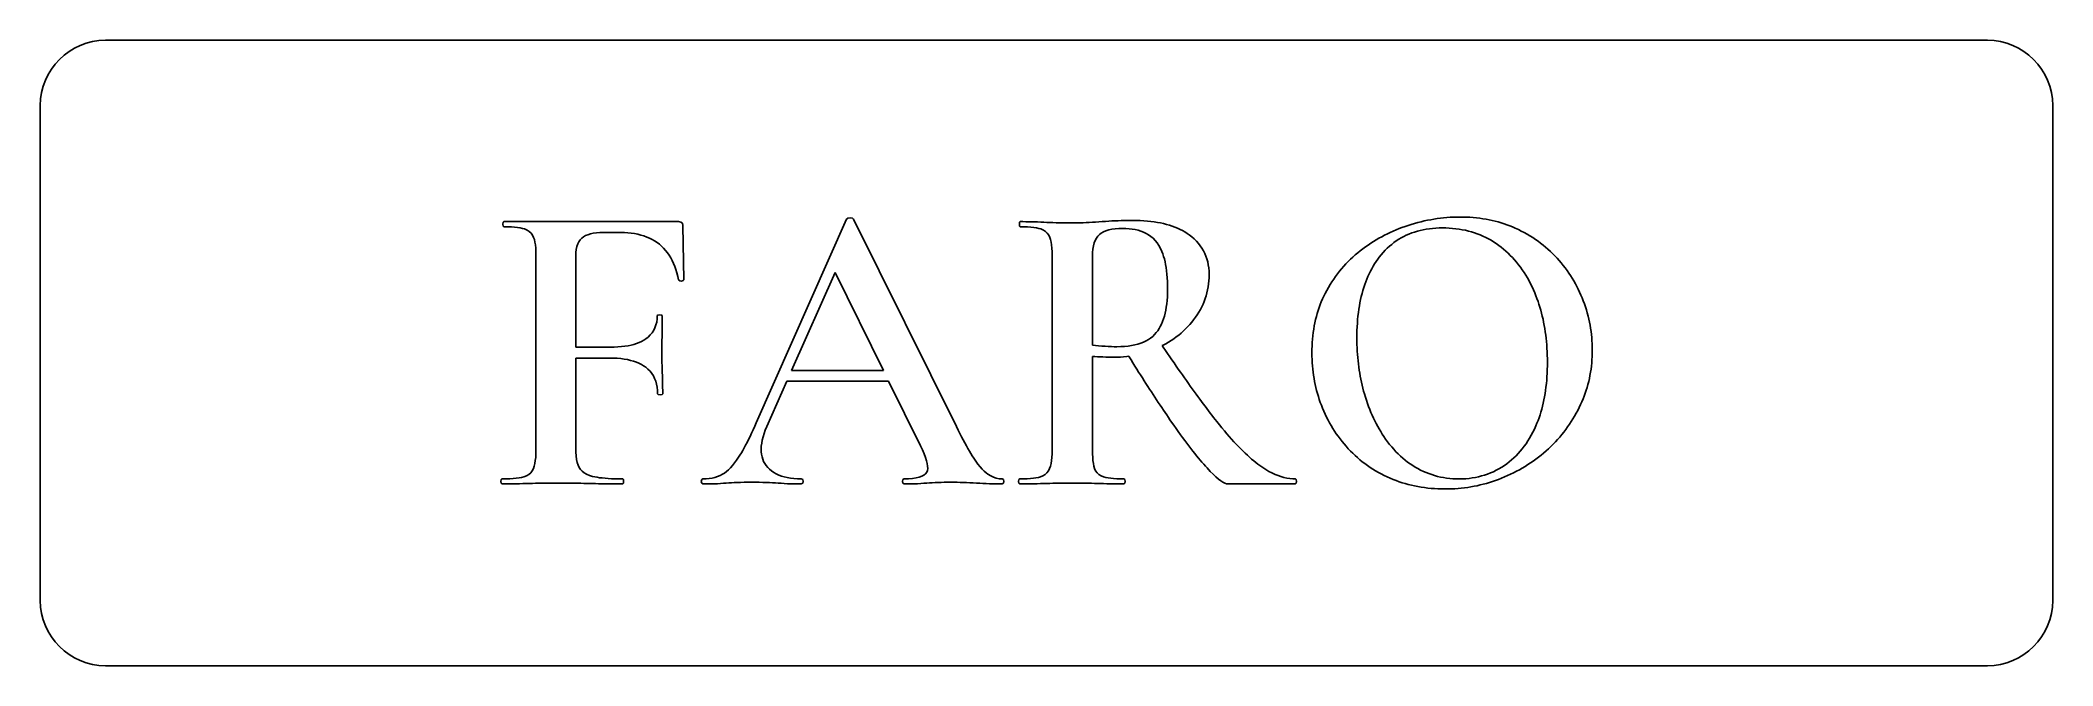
# Model space of a CAD drawing. Header units: millimetres. Extents: x -18.5 to 18.5, y -5.8 to 5.8.
import ezdxf

# ---------------------------------------------------------------- set-up
doc = ezdxf.new("R2010")
doc.units = ezdxf.units.MM
doc.layers.add('LETTERING_ETCH', color=7, linetype='Continuous')
doc.layers.add('PLATE_OUTLINE_REFERENCE', color=7, linetype='Continuous')

msp = doc.modelspace()

# ---------------------------------------------------------------- linework, layer by layer
at = {"layer": 'LETTERING_ETCH'}
for p, q in [((-9.990355, 2.403549), (-9.996142, 2.368827)), ((-9.996142, 2.368827), (-9.990355, 2.334105)), ((-9.972994, 2.415123), (-9.990355, 2.403549)), ((-9.990355, 2.334105), (-9.972994, 2.322531)), ((-6.763117, 2.415123), (-9.972994, 2.415123)), ((-9.972994, 2.322531), (-9.90292, 2.321665)), ((-9.90292, 2.321665), (-9.838199, 2.319067)), ((-9.838199, 2.319067), (-9.778833, 2.314736)), ((-9.778833, 2.314736), (-9.72482, 2.308673)), ((-9.72482, 2.308673), (-9.676162, 2.300879)), ((-9.676162, 2.300879), (-9.632858, 2.291352)), ((-9.632858, 2.291352), (-9.594907, 2.280093)), ((-9.594907, 2.280093), (-9.548765, 2.26034)), ((-9.548765, 2.26034), (-9.509105, 2.235031)), ((-9.509105, 2.235031), (-9.475926, 2.204167)), ((-6.72025, 2.407407), (-6.763117, 2.415123)), ((-6.69453, 2.384259), (-6.72025, 2.407407)), ((-6.685957, 2.345679), (-6.69453, 2.384259)), ((-6.670525, 1.342593), (-6.685957, 2.345679)), ((-3.676698, 2.46142), (-5.335648, -1.280864)), ((-3.65162, 2.478781), (-3.676698, 2.46142)), ((-3.607253, 2.484568), (-3.65162, 2.478781)), ((-3.564815, 2.478781), (-3.607253, 2.484568)), ((-3.545525, 2.46142), (-3.564815, 2.478781)), ((-1.655093, -1.350309), (-3.545525, 2.46142)), ((-0.493827, 2.403549), (-0.497685, 2.368827)), ((-0.497685, 2.368827), (-0.493827, 2.334105)), ((-0.482253, 2.415123), (-0.493827, 2.403549)), ((-0.493827, 2.334105), (-0.482253, 2.322531)), ((-0.433244, 2.414943), (-0.482253, 2.415123)), ((-0.482253, 2.322531), (-0.412179, 2.321665)), ((-0.382668, 2.4144), (-0.433244, 2.414943)), ((-0.412179, 2.321665), (-0.347458, 2.319067)), ((-0.330524, 2.413496), (-0.382668, 2.4144)), ((-0.347458, 2.319067), (-0.288092, 2.314736)), ((-0.276813, 2.41223), (-0.330524, 2.413496)), ((-0.288092, 2.314736), (-0.23408, 2.308673)), ((-0.221535, 2.410602), (-0.276813, 2.41223)), ((-0.23408, 2.308673), (-0.185421, 2.300879)), ((-0.164689, 2.408613), (-0.221535, 2.410602)), ((-0.185421, 2.300879), (-0.142117, 2.291352)), ((-0.106277, 2.406262), (-0.164689, 2.408613)), ((-0.142117, 2.291352), (-0.104167, 2.280093)), ((-0.046296, 2.403549), (-0.106277, 2.406262)), ((-0.104167, 2.280093), (-0.058025, 2.26034)), ((-0.058025, 2.26034), (-0.018364, 2.235031)), ((0.008049, 2.40112), (-0.046296, 2.403549)), ((-0.018364, 2.235031), (0.014815, 2.204167)), ((0.063062, 2.398977), (0.008049, 2.40112)), ((0.118741, 2.397119), (0.063062, 2.398977)), ((0.175088, 2.395548), (0.118741, 2.397119)), ((0.232101, 2.394262), (0.175088, 2.395548)), ((0.289781, 2.393261), (0.232101, 2.394262)), ((0.348127, 2.392547), (0.289781, 2.393261)), ((0.407141, 2.392118), (0.348127, 2.392547)), ((0.466821, 2.391975), (0.407141, 2.392118)), ((0.516821, 2.392207), (0.466821, 2.391975)), ((0.568056, 2.392901), (0.516821, 2.392207)), ((0.620525, 2.394059), (0.568056, 2.392901)), ((0.674228, 2.395679), (0.620525, 2.394059)), ((0.729167, 2.397762), (0.674228, 2.395679)), ((0.78534, 2.400309), (0.729167, 2.397762)), ((0.842747, 2.403318), (0.78534, 2.400309)), ((0.901389, 2.40679), (0.842747, 2.403318)), ((0.961265, 2.410725), (0.901389, 2.40679)), ((1.022377, 2.415123), (0.961265, 2.410725)), ((1.006764, 2.206006), (1.04673, 2.228733)), ((1.083565, 2.419522), (1.022377, 2.415123)), ((1.04673, 2.228733), (1.092122, 2.247962)), ((1.143673, 2.423457), (1.083565, 2.419522)), ((1.092122, 2.247962), (1.14294, 2.263696)), ((1.14294, 2.263696), (1.199183, 2.275933)), ((1.202701, 2.426929), (1.143673, 2.423457)), ((1.199183, 2.275933), (1.260851, 2.284674)), ((1.260648, 2.429938), (1.202701, 2.426929)), ((1.317515, 2.432485), (1.260648, 2.429938)), ((1.260851, 2.284674), (1.327944, 2.289918)), ((1.373302, 2.434568), (1.317515, 2.432485)), ((1.327944, 2.289918), (1.400463, 2.291667)), ((1.428009, 2.436188), (1.373302, 2.434568)), ((1.400463, 2.291667), (1.461227, 2.29022)), ((1.481636, 2.437346), (1.428009, 2.436188)), ((1.461227, 2.29022), (1.520062, 2.28588)), ((1.534182, 2.43804), (1.481636, 2.437346)), ((1.520062, 2.28588), (1.576968, 2.278646)), ((1.585648, 2.438272), (1.534182, 2.43804)), ((1.576968, 2.278646), (1.631944, 2.268519)), ((1.655467, 2.437534), (1.585648, 2.438272)), ((1.631944, 2.268519), (1.684992, 2.255498)), ((1.723597, 2.435322), (1.655467, 2.437534)), ((1.684992, 2.255498), (1.736111, 2.239583)), ((1.790038, 2.431635), (1.723597, 2.435322)), ((1.736111, 2.239583), (1.785301, 2.220775)), ((1.785301, 2.220775), (1.832562, 2.199074)), ((1.854791, 2.426473), (1.790038, 2.431635)), ((1.917855, 2.419836), (1.854791, 2.426473)), ((1.979231, 2.411725), (1.917855, 2.419836)), ((2.038918, 2.402139), (1.979231, 2.411725)), ((2.096917, 2.391078), (2.038918, 2.402139)), ((2.153227, 2.378542), (2.096917, 2.391078)), ((2.207848, 2.364531), (2.153227, 2.378542)), ((2.260781, 2.349045), (2.207848, 2.364531)), ((2.312025, 2.332085), (2.260781, 2.349045)), ((2.361581, 2.31365), (2.312025, 2.332085)), ((2.409449, 2.29374), (2.361581, 2.31365)), ((2.455627, 2.272355), (2.409449, 2.29374)), ((2.500118, 2.249496), (2.455627, 2.272355)), ((2.542919, 2.225161), (2.500118, 2.249496)), ((2.584032, 2.199352), (2.542919, 2.225161)), ((6.372642, 2.241219), (6.319298, 2.217043)), ((6.426521, 2.2643), (6.372642, 2.241219)), ((6.480934, 2.286287), (6.426521, 2.2643)), ((6.535881, 2.307179), (6.480934, 2.286287)), ((6.591362, 2.326976), (6.535881, 2.307179)), ((6.647377, 2.345679), (6.591362, 2.326976)), ((6.707146, 2.364366), (6.647377, 2.345679)), ((6.766855, 2.381848), (6.707146, 2.364366)), ((6.714651, 2.206281), (6.765951, 2.22397)), ((6.765951, 2.22397), (6.818416, 2.239798)), ((6.826503, 2.398124), (6.766855, 2.381848)), ((6.818416, 2.239798), (6.872046, 2.253763)), ((6.886092, 2.413194), (6.826503, 2.398124)), ((6.872046, 2.253763), (6.926842, 2.265866)), ((6.94562, 2.427059), (6.886092, 2.413194)), ((6.926842, 2.265866), (6.982804, 2.276107)), ((7.005088, 2.439718), (6.94562, 2.427059)), ((6.982804, 2.276107), (7.039931, 2.284486)), ((7.064495, 2.451172), (7.005088, 2.439718)), ((7.039931, 2.284486), (7.098223, 2.291004)), ((7.123843, 2.46142), (7.064495, 2.451172)), ((7.098223, 2.291004), (7.157681, 2.295659)), ((7.18313, 2.470462), (7.123843, 2.46142)), ((7.157681, 2.295659), (7.218304, 2.298452)), ((7.242356, 2.478299), (7.18313, 2.470462)), ((7.218304, 2.298452), (7.280093, 2.299383)), ((7.301523, 2.48493), (7.242356, 2.478299)), ((7.280093, 2.299383), (7.342975, 2.298496)), ((7.360629, 2.490355), (7.301523, 2.48493)), ((7.342975, 2.298496), (7.404917, 2.295835)), ((7.419675, 2.494575), (7.360629, 2.490355)), ((7.404917, 2.295835), (7.465919, 2.291399)), ((7.47866, 2.497589), (7.419675, 2.494575)), ((7.465919, 2.291399), (7.52598, 2.28519)), ((7.537586, 2.499397), (7.47866, 2.497589)), ((7.52598, 2.28519), (7.585101, 2.277207)), ((7.596451, 2.5), (7.537586, 2.499397)), ((7.585101, 2.277207), (7.643281, 2.26745)), ((7.659525, 2.499369), (7.596451, 2.5)), ((7.643281, 2.26745), (7.700521, 2.255918)), ((7.72186, 2.497476), (7.659525, 2.499369)), ((7.700521, 2.255918), (7.75682, 2.242613)), ((7.783458, 2.49432), (7.72186, 2.497476)), ((7.75682, 2.242613), (7.812179, 2.227534)), ((7.844317, 2.489902), (7.783458, 2.49432)), ((7.812179, 2.227534), (7.866598, 2.21068)), ((7.904438, 2.484223), (7.844317, 2.489902)), ((7.96382, 2.477281), (7.904438, 2.484223)), ((8.022465, 2.469076), (7.96382, 2.477281)), ((8.080371, 2.45961), (8.022465, 2.469076)), ((8.137539, 2.448881), (8.080371, 2.45961)), ((8.193968, 2.43689), (8.137539, 2.448881)), ((8.249659, 2.423637), (8.193968, 2.43689)), ((8.304612, 2.409122), (8.249659, 2.423637)), ((8.358827, 2.393345), (8.304612, 2.409122)), ((8.412304, 2.376305), (8.358827, 2.393345)), ((8.465042, 2.358003), (8.412304, 2.376305)), ((8.517042, 2.338439), (8.465042, 2.358003)), ((8.568304, 2.317613), (8.517042, 2.338439)), ((8.618827, 2.295525), (8.568304, 2.317613)), ((8.674723, 2.269408), (8.618827, 2.295525)), ((8.729565, 2.242175), (8.674723, 2.269408)), ((8.783351, 2.213828), (8.729565, 2.242175)), ((-9.475926, 2.204167), (-9.449228, 2.167747)), ((-9.449228, 2.167747), (-9.429012, 2.125772)), ((-9.429012, 2.125772), (-9.416045, 2.08537)), ((-9.416045, 2.08537), (-9.405436, 2.038752)), ((-9.405436, 2.038752), (-9.397184, 1.985918)), ((-9.397184, 1.985918), (-9.391289, 1.926869)), ((-9.391289, 1.926869), (-9.387753, 1.861604)), ((-9.387753, 1.861604), (-9.386574, 1.790123)), ((-8.651266, 1.845868), (-8.644416, 1.903975)), ((-8.644416, 1.903975), (-8.632999, 1.956727)), ((-8.632999, 1.956727), (-8.617016, 2.004126)), ((-8.617016, 2.004126), (-8.596466, 2.04617)), ((-8.596466, 2.04617), (-8.57135, 2.082861)), ((-8.57135, 2.082861), (-8.541667, 2.114198)), ((-8.541667, 2.114198), (-8.510983, 2.137707)), ((-8.510983, 2.137707), (-8.474875, 2.158083)), ((-8.474875, 2.158083), (-8.433341, 2.175323)), ((-8.433341, 2.175323), (-8.386381, 2.189429)), ((-8.386381, 2.189429), (-8.333996, 2.2004)), ((-8.333996, 2.2004), (-8.276186, 2.208237)), ((-8.276186, 2.208237), (-8.212951, 2.212939)), ((-8.212951, 2.212939), (-8.14429, 2.214506)), ((-8.14429, 2.214506), (-7.827932, 2.214506)), ((-7.827932, 2.214506), (-7.761273, 2.213228)), ((-7.761273, 2.213228), (-7.696622, 2.209393)), ((-7.696622, 2.209393), (-7.633981, 2.203001)), ((-7.633981, 2.203001), (-7.573348, 2.194052)), ((-7.573348, 2.194052), (-7.514724, 2.182546)), ((-7.514724, 2.182546), (-7.45811, 2.168484)), ((-7.45811, 2.168484), (-7.403504, 2.151865)), ((-7.403504, 2.151865), (-7.350907, 2.132689)), ((-7.350907, 2.132689), (-7.300319, 2.110956)), ((-7.300319, 2.110956), (-7.25174, 2.086666)), ((-7.25174, 2.086666), (-7.205169, 2.05982)), ((-7.205169, 2.05982), (-7.160608, 2.030417)), ((-7.160608, 2.030417), (-7.118056, 1.998457)), ((-7.118056, 1.998457), (-7.077603, 1.963894)), ((-7.077603, 1.963894), (-7.039343, 1.926684)), ((-7.039343, 1.926684), (-7.003274, 1.886825)), ((-7.003274, 1.886825), (-6.969396, 1.844318)), ((0.014815, 2.204167), (0.041512, 2.167747)), ((0.041512, 2.167747), (0.061728, 2.125772)), ((0.061728, 2.125772), (0.074696, 2.08537)), ((0.074696, 2.08537), (0.085305, 2.038752)), ((0.085305, 2.038752), (0.093557, 1.985918)), ((0.093557, 1.985918), (0.099451, 1.926869)), ((0.099451, 1.926869), (0.102988, 1.861604)), ((0.102988, 1.861604), (0.104167, 1.790123)), ((0.846897, 1.845161), (0.852865, 1.909963)), ((0.852865, 1.909963), (0.862811, 1.9691)), ((0.862811, 1.9691), (0.876736, 2.022569)), ((0.876736, 2.022569), (0.89464, 2.070373)), ((0.89464, 2.070373), (0.916522, 2.11251)), ((0.916522, 2.11251), (0.942383, 2.14898)), ((0.942383, 2.14898), (0.972222, 2.179784)), ((0.972222, 2.179784), (1.006764, 2.206006)), ((1.832562, 2.199074), (1.877592, 2.173575)), ((1.877592, 2.173575), (1.920091, 2.143374)), ((1.920091, 2.143374), (1.960057, 2.108471)), ((1.960057, 2.108471), (1.997492, 2.068866)), ((1.997492, 2.068866), (2.032395, 2.024559)), ((2.032395, 2.024559), (2.064767, 1.97555)), ((2.064767, 1.97555), (2.094606, 1.921839)), ((2.094606, 1.921839), (2.121914, 1.863426)), ((2.121914, 1.863426), (2.138551, 1.821497)), ((2.623457, 2.172068), (2.584032, 2.199352)), ((2.670696, 2.1357), (2.623457, 2.172068)), ((2.714678, 2.097582), (2.670696, 2.1357)), ((2.755401, 2.057716), (2.714678, 2.097582)), ((2.792867, 2.016101), (2.755401, 2.057716)), ((2.827075, 1.972737), (2.792867, 2.016101)), ((2.858025, 1.927623), (2.827075, 1.972737)), ((2.885717, 1.880761), (2.858025, 1.927623)), ((2.910151, 1.83215), (2.885717, 1.880761)), ((5.767747, 1.878858), (5.72109, 1.841546)), ((5.815218, 1.915075), (5.767747, 1.878858)), ((5.863223, 1.950198), (5.815218, 1.915075)), ((5.911762, 1.984226), (5.863223, 1.950198)), ((5.960835, 2.01716), (5.911762, 1.984226)), ((6.010442, 2.048998), (5.960835, 2.01716)), ((6.060583, 2.079742), (6.010442, 2.048998)), ((6.111258, 2.109392), (6.060583, 2.079742)), ((6.162467, 2.137946), (6.111258, 2.109392)), ((6.21421, 2.165406), (6.162467, 2.137946)), ((6.189959, 1.848771), (6.227274, 1.888804)), ((6.266487, 2.191772), (6.21421, 2.165406)), ((6.227274, 1.888804), (6.265754, 1.926976)), ((6.265754, 1.926976), (6.305399, 1.963286)), ((6.319298, 2.217043), (6.266487, 2.191772)), ((6.305399, 1.963286), (6.346209, 1.997733)), ((6.346209, 1.997733), (6.388186, 2.030319)), ((6.388186, 2.030319), (6.431327, 2.061043)), ((6.431327, 2.061043), (6.475634, 2.089904)), ((6.475634, 2.089904), (6.521107, 2.116904)), ((6.521107, 2.116904), (6.567745, 2.142041)), ((6.567745, 2.142041), (6.615548, 2.165316)), ((6.615548, 2.165316), (6.664517, 2.18673)), ((6.664517, 2.18673), (6.714651, 2.206281)), ((7.866598, 2.21068), (7.920076, 2.192053)), ((7.920076, 2.192053), (7.972613, 2.171651)), ((7.972613, 2.171651), (8.02421, 2.149475)), ((8.02421, 2.149475), (8.074867, 2.125526)), ((8.074867, 2.125526), (8.124583, 2.099802)), ((8.124583, 2.099802), (8.173359, 2.072304)), ((8.173359, 2.072304), (8.221194, 2.043032)), ((8.221194, 2.043032), (8.268089, 2.011987)), ((8.268089, 2.011987), (8.314043, 1.979167)), ((8.314043, 1.979167), (8.358972, 1.944808)), ((8.358972, 1.944808), (8.402788, 1.909145)), ((8.402788, 1.909145), (8.445494, 1.872179)), ((8.445494, 1.872179), (8.487088, 1.833908)), ((8.836082, 2.184365), (8.783351, 2.213828)), ((8.887759, 2.153787), (8.836082, 2.184365)), ((8.93838, 2.122094), (8.887759, 2.153787)), ((8.987947, 2.089286), (8.93838, 2.122094)), ((9.036458, 2.055363), (8.987947, 2.089286)), ((9.083915, 2.020324), (9.036458, 2.055363)), ((9.130317, 1.98417), (9.083915, 2.020324)), ((9.175664, 1.946901), (9.130317, 1.98417)), ((9.219956, 1.908517), (9.175664, 1.946901)), ((9.263193, 1.869017), (9.219956, 1.908517)), ((9.305375, 1.828402), (9.263193, 1.869017)), ((-9.386574, 1.790123), (-9.386574, -1.782407)), ((-8.653549, 1.782407), (-8.651266, 1.845868)), ((-8.653549, 0.108025), (-8.653549, 1.782407)), ((-6.969396, 1.844318), (-6.93771, 1.799164)), ((-6.93771, 1.799164), (-6.908216, 1.751361)), ((-6.908216, 1.751361), (-6.880913, 1.700909)), ((-6.880913, 1.700909), (-6.855801, 1.64781)), ((-6.855801, 1.64781), (-6.832881, 1.592063)), ((-6.832881, 1.592063), (-6.812153, 1.533668)), ((-6.812153, 1.533668), (-6.793616, 1.472624)), ((-4.687154, -0.324074), (-3.885684, 1.481258)), ((-3.885684, 1.481258), (-2.997885, -0.324074)), ((0.104167, 1.790123), (0.104167, -1.782407)), ((0.844907, 1.774691), (0.846897, 1.845161)), ((0.844907, 0.146605), (0.844907, 1.774691)), ((2.138551, 1.821497), (2.153742, 1.776728)), ((2.153742, 1.776728), (2.167486, 1.729118)), ((2.167486, 1.729118), (2.179784, 1.678669)), ((2.179784, 1.678669), (2.190635, 1.62538)), ((2.190635, 1.62538), (2.200039, 1.569252)), ((2.200039, 1.569252), (2.207996, 1.510283)), ((2.207996, 1.510283), (2.214506, 1.448474)), ((2.931327, 1.78179), (2.910151, 1.83215)), ((2.949246, 1.729681), (2.931327, 1.78179)), ((2.963906, 1.675823), (2.949246, 1.729681)), ((2.975309, 1.620216), (2.963906, 1.675823)), ((2.983453, 1.56286), (2.975309, 1.620216)), ((2.98834, 1.503755), (2.983453, 1.56286)), ((2.989969, 1.442901), (2.98834, 1.503755)), ((5.387244, 1.503642), (5.350439, 1.456478)), ((5.425144, 1.549711), (5.387244, 1.503642)), ((5.464138, 1.594686), (5.425144, 1.549711)), ((5.504226, 1.638566), (5.464138, 1.594686)), ((5.54541, 1.681351), (5.504226, 1.638566)), ((5.587688, 1.723042), (5.54541, 1.681351)), ((5.631061, 1.763638), (5.587688, 1.723042)), ((5.675528, 1.803139), (5.631061, 1.763638)), ((5.72109, 1.841546), (5.675528, 1.803139)), ((5.932525, 1.457307), (5.955742, 1.504391)), ((5.955742, 1.504391), (5.980092, 1.550344)), ((5.980092, 1.550344), (6.005574, 1.595164)), ((6.005574, 1.595164), (6.032188, 1.638851)), ((6.032188, 1.638851), (6.059935, 1.681405)), ((6.059935, 1.681405), (6.088815, 1.722828)), ((6.088815, 1.722828), (6.118827, 1.763117)), ((6.118827, 1.763117), (6.153811, 1.806875)), ((6.153811, 1.806875), (6.189959, 1.848771)), ((8.487088, 1.833908), (8.52757, 1.794334)), ((8.52757, 1.794334), (8.566942, 1.753456)), ((8.566942, 1.753456), (8.605201, 1.711274)), ((8.605201, 1.711274), (8.642349, 1.667789)), ((8.642349, 1.667789), (8.678386, 1.622999)), ((8.678386, 1.622999), (8.713311, 1.576906)), ((8.713311, 1.576906), (8.747125, 1.529509)), ((8.747125, 1.529509), (8.779828, 1.480808)), ((8.779828, 1.480808), (8.811418, 1.430803)), ((9.346502, 1.786672), (9.305375, 1.828402)), ((9.386574, 1.743827), (9.346502, 1.786672)), ((9.425531, 1.700063), (9.386574, 1.743827)), ((9.463313, 1.655575), (9.425531, 1.700063)), ((9.499919, 1.610364), (9.463313, 1.655575)), ((9.535349, 1.564429), (9.499919, 1.610364)), ((9.569604, 1.517771), (9.535349, 1.564429)), ((9.602684, 1.47039), (9.569604, 1.517771)), ((-6.793616, 1.472624), (-6.777271, 1.408932)), ((-6.777271, 1.408932), (-6.763117, 1.342593)), ((-6.763117, 1.342593), (-6.741898, 1.326196)), ((-6.741898, 1.326196), (-6.709105, 1.323302)), ((-6.709105, 1.323302), (-6.68017, 1.330054)), ((-6.68017, 1.330054), (-6.670525, 1.342593)), ((2.214506, 1.448474), (2.21957, 1.383825)), ((2.21957, 1.383825), (2.223187, 1.316337)), ((2.223187, 1.316337), (2.225357, 1.246008)), ((2.22608, 1.17284), (2.225154, 1.102075)), ((2.225357, 1.246008), (2.22608, 1.17284)), ((2.949846, 1.105864), (2.962106, 1.159979)), ((2.962106, 1.159979), (2.972136, 1.214918)), ((2.972136, 1.214918), (2.979938, 1.270679)), ((2.979938, 1.270679), (2.985511, 1.327263)), ((2.985511, 1.327263), (2.988855, 1.384671)), ((2.988855, 1.384671), (2.989969, 1.442901)), ((5.152599, 1.150506), (5.123457, 1.095679)), ((5.182836, 1.204238), (5.152599, 1.150506)), ((5.214167, 1.256875), (5.182836, 1.204238)), ((5.246593, 1.308418), (5.214167, 1.256875)), ((5.280114, 1.358866), (5.246593, 1.308418)), ((5.314729, 1.408219), (5.280114, 1.358866)), ((5.350439, 1.456478), (5.314729, 1.408219)), ((5.801718, 1.096002), (5.817007, 1.151014)), ((5.817007, 1.151014), (5.833429, 1.204894)), ((5.833429, 1.204894), (5.850983, 1.257642)), ((5.850983, 1.257642), (5.86967, 1.309257)), ((5.86967, 1.309257), (5.889489, 1.359739)), ((5.889489, 1.359739), (5.910441, 1.409089)), ((5.910441, 1.409089), (5.932525, 1.457307)), ((8.811418, 1.430803), (8.841898, 1.379495)), ((8.841898, 1.379495), (8.871266, 1.326883)), ((8.871266, 1.326883), (8.899523, 1.272966)), ((8.899523, 1.272966), (8.926668, 1.217746)), ((8.926668, 1.217746), (8.952701, 1.161223)), ((8.952701, 1.161223), (8.977623, 1.103395)), ((9.634588, 1.422285), (9.602684, 1.47039)), ((9.665316, 1.373457), (9.634588, 1.422285)), ((9.694869, 1.323905), (9.665316, 1.373457)), ((9.723247, 1.27363), (9.694869, 1.323905)), ((9.750449, 1.222632), (9.723247, 1.27363)), ((9.776476, 1.17091), (9.750449, 1.222632)), ((9.801327, 1.118465), (9.776476, 1.17091)), ((9.825002, 1.065297), (9.801327, 1.118465)), ((2.192747, 0.785802), (2.18071, 0.730058)), ((2.202932, 0.84405), (2.192747, 0.785802)), ((2.211265, 0.904801), (2.202932, 0.84405)), ((2.217747, 0.968056), (2.211265, 0.904801)), ((2.222377, 1.033813), (2.217747, 0.968056)), ((2.225154, 1.102075), (2.222377, 1.033813)), ((2.771519, 0.702572), (2.801612, 0.750103)), ((2.801612, 0.750103), (2.829475, 0.798457)), ((2.829475, 0.798457), (2.85511, 0.847634)), ((2.85511, 0.847634), (2.878515, 0.897634)), ((2.878515, 0.897634), (2.899691, 0.948457)), ((2.899691, 0.948457), (2.918639, 1.000103)), ((2.918639, 1.000103), (2.935357, 1.052572)), ((2.935357, 1.052572), (2.949846, 1.105864)), ((4.994186, 0.783019), (4.977354, 0.727916)), ((5.012365, 0.837266), (4.994186, 0.783019)), ((5.03189, 0.890659), (5.012365, 0.837266)), ((5.052762, 0.943196), (5.03189, 0.890659)), ((5.07498, 0.994879), (5.052762, 0.943196)), ((5.098545, 1.045706), (5.07498, 0.994879)), ((5.123457, 1.095679), (5.098545, 1.045706)), ((5.726404, 0.679203), (5.733766, 0.742143)), ((5.733766, 0.742143), (5.74226, 0.803951)), ((5.74226, 0.803951), (5.751886, 0.864626)), ((5.751886, 0.864626), (5.762645, 0.924169)), ((5.762645, 0.924169), (5.774537, 0.982579)), ((5.774537, 0.982579), (5.787561, 1.039857)), ((5.787561, 1.039857), (5.801718, 1.096002)), ((8.977623, 1.103395), (8.998189, 1.052555)), ((8.998189, 1.052555), (9.017798, 1.001046)), ((9.017798, 1.001046), (9.03645, 0.948867)), ((9.03645, 0.948867), (9.054146, 0.896018)), ((9.054146, 0.896018), (9.070886, 0.8425)), ((9.070886, 0.8425), (9.086668, 0.788312)), ((9.086668, 0.788312), (9.101495, 0.733455)), ((9.847503, 1.011405), (9.825002, 1.065297)), ((9.868827, 0.95679), (9.847503, 1.011405)), ((9.888916, 0.901723), (9.868827, 0.95679)), ((9.907709, 0.846475), (9.888916, 0.901723)), ((9.925206, 0.791046), (9.907709, 0.846475)), ((9.941406, 0.735436), (9.925206, 0.791046)), ((-7.250943, 0.372942), (-7.284998, 0.331647)), ((-7.222127, 0.417381), (-7.250943, 0.372942)), ((-7.19855, 0.464963), (-7.222127, 0.417381)), ((-7.180213, 0.515689), (-7.19855, 0.464963)), ((-7.167114, 0.569559), (-7.180213, 0.515689)), ((-7.159255, 0.626572), (-7.167114, 0.569559)), ((-7.156636, 0.686728), (-7.159255, 0.626572)), ((-7.145062, 0.698302), (-7.156636, 0.686728)), ((-7.11034, 0.70216), (-7.145062, 0.698302)), ((-7.075617, 0.698302), (-7.11034, 0.70216)), ((-7.064043, 0.686728), (-7.075617, 0.698302)), ((-7.066878, 0.335254), (-7.066012, 0.382023)), ((-7.066012, 0.382023), (-7.065303, 0.433516)), ((-7.065303, 0.433516), (-7.064752, 0.489733)), ((-7.064752, 0.489733), (-7.064358, 0.550674)), ((-7.064358, 0.550674), (-7.064122, 0.616339)), ((-7.064122, 0.616339), (-7.064043, 0.686728)), ((2.017747, 0.374228), (1.98641, 0.33862)), ((2.044599, 0.409945), (2.017747, 0.374228)), ((2.069599, 0.448165), (2.044599, 0.409945)), ((2.092747, 0.488889), (2.069599, 0.448165)), ((2.114043, 0.532116), (2.092747, 0.488889)), ((2.133488, 0.577846), (2.114043, 0.532116)), ((2.15108, 0.62608), (2.133488, 0.577846)), ((2.166821, 0.676818), (2.15108, 0.62608)), ((2.18071, 0.730058), (2.166821, 0.676818)), ((2.473217, 0.365398), (2.515123, 0.402778)), ((2.515123, 0.402778), (2.555727, 0.441529)), ((2.555727, 0.441529), (2.595027, 0.481653)), ((2.595027, 0.481653), (2.633025, 0.523148)), ((2.633025, 0.523148), (2.669719, 0.566015)), ((2.669719, 0.566015), (2.70511, 0.610254)), ((2.70511, 0.610254), (2.739198, 0.655864)), ((2.739198, 0.655864), (2.771519, 0.702572)), ((4.904639, 0.379347), (4.897233, 0.31826)), ((4.913392, 0.43958), (4.904639, 0.379347)), ((4.923491, 0.498957), (4.913392, 0.43958)), ((4.934937, 0.557479), (4.923491, 0.498957)), ((4.94773, 0.615147), (4.934937, 0.557479)), ((4.961869, 0.671959), (4.94773, 0.615147)), ((4.977354, 0.727916), (4.961869, 0.671959)), ((5.706585, 0.347513), (5.708284, 0.416116)), ((5.708284, 0.416116), (5.711115, 0.483587)), ((5.711115, 0.483587), (5.715079, 0.549925)), ((5.715079, 0.549925), (5.720175, 0.61513)), ((5.720175, 0.61513), (5.726404, 0.679203)), ((9.101495, 0.733455), (9.115365, 0.677928)), ((9.115365, 0.677928), (9.128278, 0.621732)), ((9.128278, 0.621732), (9.140234, 0.564866)), ((9.140234, 0.564866), (9.151235, 0.50733)), ((9.151235, 0.50733), (9.161278, 0.449125)), ((9.161278, 0.449125), (9.170365, 0.39025)), ((9.170365, 0.39025), (9.178496, 0.330706)), ((9.956311, 0.679645), (9.941406, 0.735436)), ((9.969919, 0.623674), (9.956311, 0.679645)), ((9.982232, 0.567521), (9.969919, 0.623674)), ((9.993248, 0.511188), (9.982232, 0.567521)), ((10.002969, 0.454674), (9.993248, 0.511188)), ((10.011393, 0.397979), (10.002969, 0.454674)), ((10.018522, 0.341104), (10.011393, 0.397979)), ((-8.020833, 0.108025), (-8.653549, 0.108025)), ((-7.949112, 0.10907), (-8.020833, 0.108025)), ((-7.880551, 0.112204), (-7.949112, 0.10907)), ((-7.815152, 0.117429), (-7.880551, 0.112204)), ((-7.752915, 0.124743), (-7.815152, 0.117429)), ((-7.693839, 0.134147), (-7.752915, 0.124743)), ((-7.637924, 0.14564), (-7.693839, 0.134147)), ((-7.585171, 0.159224), (-7.637924, 0.14564)), ((-7.53558, 0.174897), (-7.585171, 0.159224)), ((-7.489149, 0.19266), (-7.53558, 0.174897)), ((-7.44588, 0.212513), (-7.489149, 0.19266)), ((-7.405773, 0.234455), (-7.44588, 0.212513)), ((-7.368827, 0.258488), (-7.405773, 0.234455)), ((-7.324293, 0.293496), (-7.368827, 0.258488)), ((-7.284998, 0.331647), (-7.324293, 0.293496)), ((-7.071759, 0.007716), (-7.071605, 0.066049)), ((-7.071545, -0.053905), (-7.071759, 0.007716)), ((-7.071605, 0.066049), (-7.071142, 0.123765)), ((-7.071142, 0.123765), (-7.07037, 0.180864)), ((-7.07037, 0.180864), (-7.06929, 0.237346)), ((-7.06929, 0.237346), (-7.067901, 0.29321)), ((-7.067901, 0.29321), (-7.066878, 0.335254)), ((0.899884, 0.139371), (0.844907, 0.146605)), ((0.95679, 0.133102), (0.899884, 0.139371)), ((1.015625, 0.127797), (0.95679, 0.133102)), ((1.076389, 0.123457), (1.015625, 0.127797)), ((1.136188, 0.120081), (1.076389, 0.123457)), ((1.19213, 0.11767), (1.136188, 0.120081)), ((1.244213, 0.116223), (1.19213, 0.11767)), ((1.292438, 0.115741), (1.244213, 0.116223)), ((1.364717, 0.11706), (1.292438, 0.115741)), ((1.433847, 0.121016), (1.364717, 0.11706)), ((1.499827, 0.12761), (1.433847, 0.121016)), ((1.562657, 0.136842), (1.499827, 0.12761)), ((1.622339, 0.148711), (1.562657, 0.136842)), ((1.678871, 0.163218), (1.622339, 0.148711)), ((1.732253, 0.180363), (1.678871, 0.163218)), ((1.782486, 0.200145), (1.732253, 0.180363)), ((1.82957, 0.222565), (1.782486, 0.200145)), ((1.873504, 0.247622), (1.82957, 0.222565)), ((1.914289, 0.275317), (1.873504, 0.247622)), ((1.951924, 0.30565), (1.914289, 0.275317)), ((1.98641, 0.33862), (1.951924, 0.30565)), ((2.128934, 0.134857), (2.143381, 0.142147)), ((2.146571, 0.108659), (2.128934, 0.134857)), ((2.143381, 0.142147), (2.19441, 0.169925)), ((2.18723, 0.048495), (2.146571, 0.108659)), ((2.227486, -0.010837), (2.18723, 0.048495)), ((2.19441, 0.169925), (2.244136, 0.199074)), ((2.244136, 0.199074), (2.292558, 0.229595)), ((2.292558, 0.229595), (2.339678, 0.261488)), ((2.339678, 0.261488), (2.385494, 0.294753)), ((2.385494, 0.294753), (2.430007, 0.32939)), ((2.430007, 0.32939), (2.473217, 0.365398)), ((4.881075, 0.065362), (4.880401, 0)), ((4.880401, 0), (4.881002, -0.059713)), ((4.883094, 0.129869), (4.881075, 0.065362)), ((4.886461, 0.193521), (4.883094, 0.129869)), ((4.891174, 0.256318), (4.886461, 0.193521)), ((4.897233, 0.31826), (4.891174, 0.256318)), ((5.706019, 0.277778), (5.706585, 0.347513)), ((5.706447, 0.216299), (5.706019, 0.277778)), ((5.707733, 0.155321), (5.706447, 0.216299)), ((5.709877, 0.094843), (5.707733, 0.155321)), ((5.712877, 0.034865), (5.709877, 0.094843)), ((5.716735, -0.024613), (5.712877, 0.034865)), ((9.178496, 0.330706), (9.18567, 0.270492)), ((9.18567, 0.270492), (9.191887, 0.209609)), ((9.191887, 0.209609), (9.197148, 0.148056)), ((9.197148, 0.148056), (9.201453, 0.085833)), ((9.201453, 0.085833), (9.204801, 0.022941)), ((9.204801, 0.022941), (9.207192, -0.040621)), ((10.024354, 0.284047), (10.018522, 0.341104)), ((10.02889, 0.22681), (10.024354, 0.284047)), ((10.03213, 0.169391), (10.02889, 0.22681)), ((10.034074, 0.111792), (10.03213, 0.169391)), ((10.034055, -0.005763), (10.034722, 0.054012)), ((10.034722, 0.054012), (10.034074, 0.111792)), ((-8.653549, -1.751543), (-8.653549, -0.092593)), ((-8.653549, -0.092593), (-8.036265, -0.092593)), ((-8.036265, -0.092593), (-7.963258, -0.093771)), ((-7.963258, -0.093771), (-7.893411, -0.097308)), ((-7.893411, -0.097308), (-7.826726, -0.103202)), ((-7.826726, -0.103202), (-7.763203, -0.111454)), ((-7.763203, -0.111454), (-7.702841, -0.122064)), ((-7.702841, -0.122064), (-7.64564, -0.135031)), ((-7.64564, -0.135031), (-7.591601, -0.150356)), ((-7.591601, -0.150356), (-7.540724, -0.168038)), ((-7.540724, -0.168038), (-7.493007, -0.188079)), ((-7.493007, -0.188079), (-7.448453, -0.210477)), ((-7.448453, -0.210477), (-7.407059, -0.235232)), ((-7.407059, -0.235232), (-7.368827, -0.262346)), ((-7.368827, -0.262346), (-7.327045, -0.297762)), ((-7.327045, -0.297762), (-7.28966, -0.336111)), ((-7.28966, -0.336111), (-7.256674, -0.377392)), ((-7.070902, -0.115312), (-7.071545, -0.053905)), ((-7.06983, -0.176505), (-7.070902, -0.115312)), ((-7.06833, -0.237483), (-7.06983, -0.176505)), ((-7.066401, -0.298247), (-7.06833, -0.237483)), ((-7.064043, -0.358796), (-7.066401, -0.298247)), ((-7.061996, -0.411155), (-7.064043, -0.358796)), ((-2.997885, -0.324074), (-4.687154, -0.324074)), ((0.844907, -1.782407), (0.844907, -0.061728)), ((0.844907, -0.061728), (0.888792, -0.065345)), ((0.888792, -0.065345), (0.935571, -0.06848)), ((0.935571, -0.06848), (0.985243, -0.071132)), ((0.985243, -0.071132), (1.037809, -0.073302)), ((1.037809, -0.073302), (1.090856, -0.07499)), ((1.090856, -0.07499), (1.141975, -0.076196)), ((1.141975, -0.076196), (1.191165, -0.076919)), ((1.191165, -0.076919), (1.238426, -0.07716)), ((1.238426, -0.07716), (1.298868, -0.076303)), ((1.298868, -0.076303), (1.358796, -0.073731)), ((1.358796, -0.073731), (1.41821, -0.069444)), ((1.41821, -0.069444), (1.477109, -0.063443)), ((1.477109, -0.063443), (1.511767, -0.058863)), ((1.511767, -0.058863), (1.518646, -0.06997)), ((1.518646, -0.06997), (1.554196, -0.127161)), ((1.554196, -0.127161), (1.589483, -0.183724)), ((1.589483, -0.183724), (1.624508, -0.23966)), ((1.624508, -0.23966), (1.65927, -0.294968)), ((1.65927, -0.294968), (1.69377, -0.349648)), ((1.69377, -0.349648), (1.728007, -0.4037)), ((2.26734, -0.069337), (2.227486, -0.010837)), ((2.30679, -0.127006), (2.26734, -0.069337)), ((2.345838, -0.183843), (2.30679, -0.127006)), ((2.384482, -0.239849), (2.345838, -0.183843)), ((2.422724, -0.295023), (2.384482, -0.239849)), ((2.460562, -0.349366), (2.422724, -0.295023)), ((2.497998, -0.402876), (2.460562, -0.349366)), ((4.881002, -0.059713), (4.882804, -0.119025)), ((4.882804, -0.119025), (4.885808, -0.177936)), ((4.885808, -0.177936), (4.890013, -0.236448)), ((4.890013, -0.236448), (4.895419, -0.294558)), ((4.895419, -0.294558), (4.902028, -0.352268)), ((4.902028, -0.352268), (4.909837, -0.409578)), ((5.721451, -0.083591), (5.716735, -0.024613)), ((5.727023, -0.142068), (5.721451, -0.083591)), ((5.733453, -0.200046), (5.727023, -0.142068)), ((5.740741, -0.257523), (5.733453, -0.200046)), ((5.748885, -0.3145), (5.740741, -0.257523)), ((5.757888, -0.370978), (5.748885, -0.3145)), ((9.206983, -0.305054), (9.204331, -0.371171)), ((9.208574, -0.237915), (9.206983, -0.305054)), ((9.207192, -0.040621), (9.208627, -0.104852)), ((9.209105, -0.169753), (9.208574, -0.237915)), ((9.208627, -0.104852), (9.209105, -0.169753)), ((9.992046, -0.410856), (10.002048, -0.354414)), ((10.002048, -0.354414), (10.010717, -0.297497)), ((10.010717, -0.297497), (10.018052, -0.240102)), ((10.018052, -0.240102), (10.024053, -0.182232)), ((10.024053, -0.182232), (10.028721, -0.123885)), ((10.028721, -0.123885), (10.032055, -0.065062)), ((10.032055, -0.065062), (10.034055, -0.005763)), ((-7.256674, -0.377392), (-7.228086, -0.421605)), ((-7.228086, -0.421605), (-7.203897, -0.46875)), ((-7.203897, -0.46875), (-7.184105, -0.518827)), ((-7.184105, -0.518827), (-7.168711, -0.571836)), ((-7.168711, -0.571836), (-7.157716, -0.627778)), ((-7.157716, -0.627778), (-7.151119, -0.686651)), ((-7.151119, -0.686651), (-7.14892, -0.748457)), ((-7.060264, -0.464616), (-7.061996, -0.411155)), ((-7.058847, -0.51918), (-7.060264, -0.464616)), ((-7.057744, -0.574846), (-7.058847, -0.51918)), ((-7.056957, -0.631614), (-7.057744, -0.574846)), ((-7.056485, -0.689484), (-7.056957, -0.631614)), ((-7.056327, -0.748457), (-7.056485, -0.689484)), ((-5.142747, -1.350309), (-4.772792, -0.516975)), ((-4.772792, -0.516975), (-2.903023, -0.516975)), ((-2.903023, -0.516975), (-2.318673, -1.705247)), ((1.728007, -0.4037), (1.761982, -0.457125)), ((1.761982, -0.457125), (1.795694, -0.509921)), ((1.795694, -0.509921), (1.829143, -0.56209)), ((1.829143, -0.56209), (1.86233, -0.613631)), ((1.86233, -0.613631), (1.895255, -0.664545)), ((1.895255, -0.664545), (1.927917, -0.71483)), ((1.927917, -0.71483), (1.960316, -0.764488)), ((2.535031, -0.455556), (2.497998, -0.402876)), ((2.571661, -0.507403), (2.535031, -0.455556)), ((2.607888, -0.558419), (2.571661, -0.507403)), ((2.643711, -0.608603), (2.607888, -0.558419)), ((2.679132, -0.657956), (2.643711, -0.608603)), ((2.71415, -0.706477), (2.679132, -0.657956)), ((2.748765, -0.754167), (2.71415, -0.706477)), ((4.909837, -0.409578), (4.918848, -0.466487)), ((4.918848, -0.466487), (4.92906, -0.522996)), ((4.92906, -0.522996), (4.940474, -0.579104)), ((4.940474, -0.579104), (4.95309, -0.634812)), ((4.95309, -0.634812), (4.966906, -0.690119)), ((4.966906, -0.690119), (4.981925, -0.745026)), ((5.767747, -0.426955), (5.757888, -0.370978)), ((5.778464, -0.482432), (5.767747, -0.426955)), ((5.790038, -0.537409), (5.778464, -0.482432)), ((5.802469, -0.591885), (5.790038, -0.537409)), ((5.815758, -0.645862), (5.802469, -0.591885)), ((5.829904, -0.699338), (5.815758, -0.645862)), ((5.844907, -0.752315), (5.829904, -0.699338)), ((9.175154, -0.68642), (9.166136, -0.746402)), ((9.183111, -0.625415), (9.175154, -0.68642)), ((9.190008, -0.563387), (9.183111, -0.625415)), ((9.195843, -0.500338), (9.190008, -0.563387)), ((9.200617, -0.436265), (9.195843, -0.500338)), ((9.204331, -0.371171), (9.200617, -0.436265)), ((9.884688, -0.79261), (9.904026, -0.739502)), ((9.904026, -0.739502), (9.92203, -0.685919)), ((9.92203, -0.685919), (9.9387, -0.631859)), ((9.9387, -0.631859), (9.954037, -0.577322)), ((9.954037, -0.577322), (9.96804, -0.52231)), ((9.96804, -0.52231), (9.98071, -0.466821)), ((9.98071, -0.466821), (9.992046, -0.410856)), ((-7.14892, -0.748457), (-7.137346, -0.765818)), ((-7.137346, -0.765818), (-7.102623, -0.771605)), ((-7.102623, -0.771605), (-7.067901, -0.765818)), ((-7.067901, -0.765818), (-7.056327, -0.748457)), ((1.960316, -0.764488), (1.992453, -0.813518)), ((1.992453, -0.813518), (2.024327, -0.86192)), ((2.024327, -0.86192), (2.055939, -0.909695)), ((2.055939, -0.909695), (2.087288, -0.956841)), ((2.087288, -0.956841), (2.118375, -1.00336)), ((2.118375, -1.00336), (2.149199, -1.049251)), ((2.149199, -1.049251), (2.179761, -1.094515)), ((2.179761, -1.094515), (2.21006, -1.13915)), ((2.782978, -0.801025), (2.748765, -0.754167)), ((2.816787, -0.847051), (2.782978, -0.801025)), ((2.850193, -0.892245), (2.816787, -0.847051)), ((2.883196, -0.936608), (2.850193, -0.892245)), ((2.915796, -0.98014), (2.883196, -0.936608)), ((2.947994, -1.02284), (2.915796, -0.98014)), ((2.979788, -1.064708), (2.947994, -1.02284)), ((3.01118, -1.105744), (2.979788, -1.064708)), ((3.042168, -1.145949), (3.01118, -1.105744)), ((4.981925, -0.745026), (4.998144, -0.799532)), ((4.998144, -0.799532), (5.015566, -0.853638)), ((5.015566, -0.853638), (5.034188, -0.907343)), ((5.034188, -0.907343), (5.054012, -0.960648)), ((5.054012, -0.960648), (5.076286, -1.016665)), ((5.076286, -1.016665), (5.099706, -1.071868)), ((5.099706, -1.071868), (5.124271, -1.126257)), ((5.862706, -0.811165), (5.844907, -0.752315)), ((5.881378, -0.86908), (5.862706, -0.811165)), ((5.900924, -0.926062), (5.881378, -0.86908)), ((5.921345, -0.982108), (5.900924, -0.926062)), ((5.942639, -1.037221), (5.921345, -0.982108)), ((5.964808, -1.091399), (5.942639, -1.037221)), ((5.98785, -1.144643), (5.964808, -1.091399)), ((9.089747, -1.084828), (9.073302, -1.137654)), ((9.105131, -1.03098), (9.089747, -1.084828)), ((9.119454, -0.976109), (9.105131, -1.03098)), ((9.132716, -0.920216), (9.119454, -0.976109)), ((9.144917, -0.863301), (9.132716, -0.920216)), ((9.156057, -0.805363), (9.144917, -0.863301)), ((9.166136, -0.746402), (9.156057, -0.805363)), ((9.708245, -1.160531), (9.737494, -1.108868)), ((9.737494, -1.108868), (9.765648, -1.056405)), ((9.765648, -1.056405), (9.792708, -1.00314)), ((9.792708, -1.00314), (9.818673, -0.949074)), ((9.818673, -0.949074), (9.842012, -0.897396)), ((9.842012, -0.897396), (9.864017, -0.845241)), ((9.864017, -0.845241), (9.884688, -0.79261)), ((-5.422454, -1.474007), (-5.450532, -1.53335)), ((-5.393947, -1.412144), (-5.422454, -1.474007)), ((-5.365012, -1.347763), (-5.393947, -1.412144)), ((-5.335648, -1.280864), (-5.365012, -1.347763)), ((-5.192114, -1.480222), (-5.169418, -1.416407)), ((-5.169418, -1.416407), (-5.142747, -1.350309)), ((-1.623144, -1.416341), (-1.655093, -1.350309)), ((-1.591834, -1.47976), (-1.623144, -1.416341)), ((-1.561161, -1.540563), (-1.591834, -1.47976)), ((2.21006, -1.13915), (2.240097, -1.183158)), ((2.240097, -1.183158), (2.269871, -1.226538)), ((2.269871, -1.226538), (2.299383, -1.26929)), ((2.299383, -1.26929), (2.341476, -1.329792)), ((2.341476, -1.329792), (2.382878, -1.388698)), ((2.382878, -1.388698), (2.42359, -1.446009)), ((2.42359, -1.446009), (2.463611, -1.501724)), ((3.072754, -1.185322), (3.042168, -1.145949)), ((3.102936, -1.223864), (3.072754, -1.185322)), ((3.132716, -1.261574), (3.102936, -1.223864)), ((3.179141, -1.319594), (3.132716, -1.261574)), ((3.225009, -1.375883), (3.179141, -1.319594)), ((3.270322, -1.43044), (3.225009, -1.375883)), ((3.31508, -1.483266), (3.270322, -1.43044)), ((5.124271, -1.126257), (5.149981, -1.179832)), ((5.149981, -1.179832), (5.176836, -1.232594)), ((5.176836, -1.232594), (5.204837, -1.284541)), ((5.204837, -1.284541), (5.233983, -1.335675)), ((5.233983, -1.335675), (5.264275, -1.385995)), ((5.264275, -1.385995), (5.295712, -1.435502)), ((5.295712, -1.435502), (5.328294, -1.484194)), ((6.011767, -1.196952), (5.98785, -1.144643)), ((6.036558, -1.248327), (6.011767, -1.196952)), ((6.062223, -1.298768), (6.036558, -1.248327)), ((6.088762, -1.348274), (6.062223, -1.298768)), ((6.116175, -1.396846), (6.088762, -1.348274)), ((6.144462, -1.444484), (6.116175, -1.396846)), ((6.173623, -1.491187), (6.144462, -1.444484)), ((8.941454, -1.455621), (8.911916, -1.511306)), ((8.969787, -1.398097), (8.941454, -1.455621)), ((8.996914, -1.338735), (8.969787, -1.398097)), ((9.017602, -1.289998), (8.996914, -1.338735)), ((9.03723, -1.240239), (9.017602, -1.289998)), ((9.055797, -1.189458), (9.03723, -1.240239)), ((9.073302, -1.137654), (9.055797, -1.189458)), ((9.472852, -1.499744), (9.509764, -1.453688)), ((9.509764, -1.453688), (9.545581, -1.406831)), ((9.545581, -1.406831), (9.580303, -1.359173)), ((9.580303, -1.359173), (9.613931, -1.310714)), ((9.613931, -1.310714), (9.646463, -1.261454)), ((9.646463, -1.261454), (9.677902, -1.211393)), ((9.677902, -1.211393), (9.708245, -1.160531)), ((-9.386574, -1.782407), (-9.38786, -1.853995)), ((-8.651835, -1.825596), (-8.653549, -1.751543)), ((-8.646691, -1.893433), (-8.651835, -1.825596)), ((-5.609997, -1.836527), (-5.635074, -1.878242)), ((-5.584491, -1.792294), (-5.609997, -1.836527)), ((-5.558556, -1.745542), (-5.584491, -1.792294)), ((-5.532193, -1.696272), (-5.558556, -1.745542)), ((-5.505401, -1.644483), (-5.532193, -1.696272)), ((-5.478181, -1.590176), (-5.505401, -1.644483)), ((-5.450532, -1.53335), (-5.478181, -1.590176)), ((-5.245949, -1.765046), (-5.243134, -1.712648)), ((-5.244788, -1.815161), (-5.245949, -1.765046)), ((-5.23965, -1.862993), (-5.244788, -1.815161)), ((-5.243134, -1.712648), (-5.236343, -1.657966)), ((-5.236343, -1.657966), (-5.225576, -1.601002)), ((-5.225576, -1.601002), (-5.210833, -1.541753)), ((-5.210833, -1.541753), (-5.192114, -1.480222)), ((-2.318673, -1.705247), (-2.280664, -1.782884)), ((-2.280664, -1.782884), (-2.248943, -1.854614)), ((-1.531126, -1.598753), (-1.561161, -1.540563)), ((-1.501728, -1.654327), (-1.531126, -1.598753)), ((-1.472968, -1.707288), (-1.501728, -1.654327)), ((-1.444846, -1.757633), (-1.472968, -1.707288)), ((-1.417362, -1.805364), (-1.444846, -1.757633)), ((-1.390515, -1.850481), (-1.417362, -1.805364)), ((0.104167, -1.782407), (0.102881, -1.853995)), ((0.845979, -1.853995), (0.844907, -1.782407)), ((2.463611, -1.501724), (2.502941, -1.555844)), ((2.502941, -1.555844), (2.541581, -1.608368)), ((2.541581, -1.608368), (2.57953, -1.659296)), ((2.57953, -1.659296), (2.616789, -1.708629)), ((2.616789, -1.708629), (2.653356, -1.756366)), ((2.653356, -1.756366), (2.689234, -1.802507)), ((2.689234, -1.802507), (2.72442, -1.847053)), ((2.72442, -1.847053), (2.758916, -1.890003)), ((3.359281, -1.534361), (3.31508, -1.483266)), ((3.402927, -1.583724), (3.359281, -1.534361)), ((3.446018, -1.631357), (3.402927, -1.583724)), ((3.488552, -1.677258), (3.446018, -1.631357)), ((3.530531, -1.721427), (3.488552, -1.677258)), ((3.571954, -1.763865), (3.530531, -1.721427)), ((3.612821, -1.804572), (3.571954, -1.763865)), ((3.653133, -1.843548), (3.612821, -1.804572)), ((3.692888, -1.880792), (3.653133, -1.843548)), ((5.328294, -1.484194), (5.362021, -1.532073)), ((5.362021, -1.532073), (5.396894, -1.579138)), ((5.396894, -1.579138), (5.432913, -1.625389)), ((5.432913, -1.625389), (5.470076, -1.670826)), ((5.470076, -1.670826), (5.508385, -1.71545)), ((5.508385, -1.71545), (5.54784, -1.759259)), ((5.54784, -1.759259), (5.588379, -1.802074)), ((5.588379, -1.802074), (5.629943, -1.843714)), ((5.629943, -1.843714), (5.672532, -1.884178)), ((6.203658, -1.536956), (6.173623, -1.491187)), ((6.234568, -1.58179), (6.203658, -1.536956)), ((6.270865, -1.631649), (6.234568, -1.58179)), ((6.308107, -1.679815), (6.270865, -1.631649)), ((6.346293, -1.726289), (6.308107, -1.679815)), ((6.385425, -1.77107), (6.346293, -1.726289)), ((6.425501, -1.814157), (6.385425, -1.77107)), ((6.466522, -1.855552), (6.425501, -1.814157)), ((8.671393, -1.849621), (8.63221, -1.890598)), ((8.70937, -1.806806), (8.671393, -1.849621)), ((8.746142, -1.762153), (8.70937, -1.806806)), ((8.781708, -1.715661), (8.746142, -1.762153)), ((8.816069, -1.66733), (8.781708, -1.715661)), ((8.849224, -1.61716), (8.816069, -1.66733)), ((8.881173, -1.565152), (8.849224, -1.61716)), ((8.911916, -1.511306), (8.881173, -1.565152)), ((9.09271, -1.877123), (9.138739, -1.838876)), ((9.138739, -1.838876), (9.183968, -1.799588)), ((9.183968, -1.799588), (9.228395, -1.759259)), ((9.228395, -1.759259), (9.271875, -1.718009)), ((9.271875, -1.718009), (9.314259, -1.675958)), ((9.314259, -1.675958), (9.35555, -1.633106)), ((9.35555, -1.633106), (9.395745, -1.589453)), ((9.395745, -1.589453), (9.434846, -1.544999)), ((9.434846, -1.544999), (9.472852, -1.499744)), ((-9.483488, -2.20216), (-9.518981, -2.233025)), ((-9.454784, -2.165123), (-9.483488, -2.20216)), ((-9.43287, -2.121914), (-9.454784, -2.165123)), ((-9.418724, -2.080333), (-9.43287, -2.121914)), ((-9.40715, -2.03275), (-9.418724, -2.080333)), ((-9.398148, -1.979167), (-9.40715, -2.03275)), ((-9.391718, -1.919582), (-9.398148, -1.979167)), ((-9.38786, -1.853995), (-9.391718, -1.919582)), ((-8.638117, -1.955054), (-8.646691, -1.893433)), ((-8.626115, -2.01046), (-8.638117, -1.955054)), ((-8.610682, -2.059649), (-8.626115, -2.01046)), ((-8.591821, -2.102623), (-8.610682, -2.059649)), ((-8.567816, -2.140454), (-8.591821, -2.102623)), ((-8.536951, -2.174211), (-8.567816, -2.140454)), ((-8.499228, -2.203897), (-8.536951, -2.174211)), ((-8.454647, -2.22951), (-8.499228, -2.203897)), ((-5.919235, -2.206489), (-5.95679, -2.229938)), ((-5.8818, -2.178578), (-5.919235, -2.206489)), ((-5.844485, -2.146207), (-5.8818, -2.178578)), ((-5.807292, -2.109375), (-5.844485, -2.146207)), ((-5.770218, -2.068082), (-5.807292, -2.109375)), ((-5.733266, -2.022328), (-5.770218, -2.068082)), ((-5.696434, -1.972114), (-5.733266, -2.022328)), ((-5.659722, -1.917438), (-5.696434, -1.972114)), ((-5.635074, -1.878242), (-5.659722, -1.917438)), ((-5.230537, -1.908541), (-5.23965, -1.862993)), ((-5.217447, -1.951806), (-5.230537, -1.908541)), ((-5.200381, -1.992788), (-5.217447, -1.951806)), ((-5.179339, -2.031486), (-5.200381, -1.992788)), ((-5.154321, -2.067901), (-5.179339, -2.031486)), ((-5.123662, -2.104427), (-5.154321, -2.067901)), ((-5.089853, -2.138031), (-5.123662, -2.104427)), ((-5.052894, -2.168712), (-5.089853, -2.138031)), ((-5.012784, -2.196472), (-5.052894, -2.168712)), ((-4.969524, -2.221309), (-5.012784, -2.196472)), ((-2.248943, -1.854614), (-2.223508, -1.920439)), ((-2.202932, -2.191358), (-2.224633, -2.220293)), ((-2.223508, -1.920439), (-2.204361, -1.980357)), ((-2.204361, -1.980357), (-2.191501, -2.03437)), ((-2.190644, -2.16097), (-2.202932, -2.191358)), ((-2.191501, -2.03437), (-2.184928, -2.082476)), ((-2.184642, -2.124676), (-2.190644, -2.16097)), ((-2.184928, -2.082476), (-2.184642, -2.124676)), ((-1.364306, -1.892983), (-1.390515, -1.850481)), ((-1.338735, -1.93287), (-1.364306, -1.892983)), ((-1.299367, -1.990898), (-1.338735, -1.93287)), ((-1.260629, -2.04373), (-1.299367, -1.990898)), ((-1.222521, -2.091364), (-1.260629, -2.04373)), ((-1.185043, -2.133803), (-1.222521, -2.091364)), ((-1.148195, -2.171044), (-1.185043, -2.133803)), ((-1.111977, -2.20309), (-1.148195, -2.171044)), ((-1.076389, -2.229938), (-1.111977, -2.20309)), ((0.008488, -2.20216), (-0.025463, -2.233025)), ((0.036265, -2.165123), (0.008488, -2.20216)), ((0.05787, -2.121914), (0.036265, -2.165123)), ((0.072016, -2.080333), (0.05787, -2.121914)), ((0.083591, -2.03275), (0.072016, -2.080333)), ((0.092593, -1.979167), (0.083591, -2.03275)), ((0.099023, -1.919582), (0.092593, -1.979167)), ((0.102881, -1.853995), (0.099023, -1.919582)), ((0.849194, -1.919582), (0.845979, -1.853995)), ((0.854552, -1.979167), (0.849194, -1.919582)), ((0.862054, -2.03275), (0.854552, -1.979167)), ((0.871699, -2.080333), (0.862054, -2.03275)), ((0.883488, -2.121914), (0.871699, -2.080333)), ((0.902469, -2.165123), (0.883488, -2.121914)), ((0.928549, -2.20216), (0.902469, -2.165123)), ((0.961728, -2.233025), (0.928549, -2.20216)), ((2.758916, -1.890003), (2.792722, -1.931358)), ((2.792722, -1.931358), (2.825836, -1.971117)), ((2.825836, -1.971117), (2.85826, -2.009281)), ((2.85826, -2.009281), (2.889994, -2.045849)), ((2.889994, -2.045849), (2.921037, -2.080821)), ((2.921037, -2.080821), (2.951389, -2.114198)), ((2.951389, -2.114198), (3.009497, -2.175735)), ((3.009497, -2.175735), (3.063796, -2.230034)), ((3.732089, -1.916305), (3.692888, -1.880792)), ((3.770733, -1.950087), (3.732089, -1.916305)), ((3.808822, -1.982138), (3.770733, -1.950087)), ((3.846354, -2.012457), (3.808822, -1.982138)), ((3.883332, -2.041045), (3.846354, -2.012457)), ((3.919753, -2.067901), (3.883332, -2.041045)), ((3.976793, -2.107339), (3.919753, -2.067901)), ((4.033458, -2.143347), (3.976793, -2.107339)), ((4.089747, -2.175926), (4.033458, -2.143347)), ((4.145662, -2.205075), (4.089747, -2.175926)), ((4.201201, -2.230796), (4.145662, -2.205075)), ((5.672532, -1.884178), (5.716146, -1.923466)), ((5.716146, -1.923466), (5.760784, -1.961579)), ((5.760784, -1.961579), (5.806448, -1.998517)), ((5.806448, -1.998517), (5.853136, -2.034279)), ((5.853136, -2.034279), (5.900849, -2.068866)), ((5.900849, -2.068866), (5.949586, -2.102277)), ((5.949586, -2.102277), (5.999349, -2.134512)), ((5.999349, -2.134512), (6.050136, -2.165573)), ((6.050136, -2.165573), (6.101948, -2.195457)), ((6.101948, -2.195457), (6.154785, -2.224166)), ((6.508488, -1.895255), (6.466522, -1.855552)), ((6.551398, -1.933264), (6.508488, -1.895255)), ((6.595254, -1.969581), (6.551398, -1.933264)), ((6.640054, -2.004204), (6.595254, -1.969581)), ((6.685799, -2.037135), (6.640054, -2.004204)), ((6.732489, -2.068374), (6.685799, -2.037135)), ((6.780124, -2.097919), (6.732489, -2.068374)), ((6.828704, -2.125772), (6.780124, -2.097919)), ((6.87813, -2.151813), (6.828704, -2.125772)), ((6.928304, -2.175926), (6.87813, -2.151813)), ((6.979226, -2.19811), (6.928304, -2.175926)), ((7.030896, -2.218364), (6.979226, -2.19811)), ((7.083314, -2.23669), (7.030896, -2.218364)), ((8.163152, -2.205075), (8.109568, -2.225926)), ((8.215878, -2.18203), (8.163152, -2.205075)), ((8.267747, -2.15679), (8.215878, -2.18203)), ((8.318759, -2.129355), (8.267747, -2.15679)), ((8.368913, -2.099726), (8.318759, -2.129355)), ((8.41821, -2.067901), (8.368913, -2.099726)), ((8.463421, -2.036118), (8.41821, -2.067901)), ((8.507427, -2.002496), (8.463421, -2.036118)), ((8.550227, -1.967035), (8.507427, -2.002496)), ((8.533523, -2.229111), (8.588363, -2.202318)), ((8.591821, -1.929736), (8.550227, -1.967035)), ((8.588363, -2.202318), (8.642402, -2.174484)), ((8.63221, -1.890598), (8.591821, -1.929736)), ((8.642402, -2.174484), (8.695641, -2.145609)), ((8.695641, -2.145609), (8.748078, -2.115693)), ((8.748078, -2.115693), (8.799714, -2.084735)), ((8.799714, -2.084735), (8.850549, -2.052736)), ((8.850549, -2.052736), (8.900583, -2.019696)), ((8.900583, -2.019696), (8.949816, -1.985615)), ((8.949816, -1.985615), (8.998249, -1.950492)), ((8.998249, -1.950492), (9.04588, -1.914328)), ((9.04588, -1.914328), (9.09271, -1.877123)), ((-10.028935, -2.326389), (-10.034722, -2.361111)), ((-10.034722, -2.361111), (-10.028935, -2.395833)), ((-10.011574, -2.314815), (-10.028935, -2.326389)), ((-10.028935, -2.395833), (-10.011574, -2.407407)), ((-9.937248, -2.314027), (-10.011574, -2.314815)), ((-10.011574, -2.407407), (-9.962384, -2.407287)), ((-9.962384, -2.407287), (-9.911265, -2.406925)), ((-9.868591, -2.311665), (-9.937248, -2.314027)), ((-9.911265, -2.406925), (-9.858218, -2.406322)), ((-9.805603, -2.307729), (-9.868591, -2.311665)), ((-9.858218, -2.406322), (-9.803241, -2.405478)), ((-9.748284, -2.302217), (-9.805603, -2.307729)), ((-9.803241, -2.405478), (-9.746335, -2.404393)), ((-9.696633, -2.295131), (-9.748284, -2.302217)), ((-9.746335, -2.404393), (-9.6875, -2.403067)), ((-9.650652, -2.28647), (-9.696633, -2.295131)), ((-9.6875, -2.403067), (-9.626736, -2.4015)), ((-9.61034, -2.276235), (-9.650652, -2.28647)), ((-9.626736, -2.4015), (-9.564043, -2.399691)), ((-9.561265, -2.257716), (-9.61034, -2.276235)), ((-9.564043, -2.399691), (-9.507268, -2.398072)), ((-9.518981, -2.233025), (-9.561265, -2.257716)), ((-9.507268, -2.398072), (-9.450112, -2.396643)), ((-9.450112, -2.396643), (-9.392575, -2.395405)), ((-9.392575, -2.395405), (-9.334657, -2.394357)), ((-9.334657, -2.394357), (-9.276358, -2.393499)), ((-9.276358, -2.393499), (-9.217678, -2.392833)), ((-9.217678, -2.392833), (-9.158617, -2.392356)), ((-9.158617, -2.392356), (-9.099175, -2.392071)), ((-9.099175, -2.392071), (-9.039352, -2.391975)), ((-9.039352, -2.391975), (-8.975641, -2.392029)), ((-8.975641, -2.392029), (-8.913109, -2.39219)), ((-8.913109, -2.39219), (-8.851755, -2.392458)), ((-8.851755, -2.392458), (-8.791581, -2.392833)), ((-8.791581, -2.392833), (-8.732585, -2.393315)), ((-8.732585, -2.393315), (-8.674769, -2.393904)), ((-8.674769, -2.393904), (-8.618131, -2.394601)), ((-8.618131, -2.394601), (-8.562671, -2.395405)), ((-8.562671, -2.395405), (-8.508391, -2.396316)), ((-8.508391, -2.396316), (-8.45529, -2.397334)), ((-8.45529, -2.397334), (-8.403367, -2.398459)), ((-8.403206, -2.25105), (-8.454647, -2.22951)), ((-8.403367, -2.398459), (-8.352623, -2.399691)), ((-8.344907, -2.268519), (-8.403206, -2.25105)), ((-8.352623, -2.399691), (-8.292824, -2.401157)), ((-8.306019, -2.277315), (-8.344907, -2.268519)), ((-8.263426, -2.285185), (-8.306019, -2.277315)), ((-8.292824, -2.401157), (-8.233796, -2.402469)), ((-8.21713, -2.29213), (-8.263426, -2.285185)), ((-8.233796, -2.402469), (-8.17554, -2.403627)), ((-8.16713, -2.298148), (-8.21713, -2.29213)), ((-8.17554, -2.403627), (-8.118056, -2.40463)), ((-8.113426, -2.303241), (-8.16713, -2.298148)), ((-8.118056, -2.40463), (-8.061343, -2.405478)), ((-8.056019, -2.307407), (-8.113426, -2.303241)), ((-8.061343, -2.405478), (-8.005401, -2.406173)), ((-7.994907, -2.310648), (-8.056019, -2.307407)), ((-8.005401, -2.406173), (-7.950231, -2.406713)), ((-7.930093, -2.312963), (-7.994907, -2.310648)), ((-7.950231, -2.406713), (-7.895833, -2.407099)), ((-7.861574, -2.314352), (-7.930093, -2.312963)), ((-7.895833, -2.407099), (-7.842207, -2.40733)), ((-7.789352, -2.314815), (-7.861574, -2.314352)), ((-7.842207, -2.40733), (-7.789352, -2.407407)), ((-7.777778, -2.326389), (-7.789352, -2.314815)), ((-7.789352, -2.407407), (-7.777778, -2.395833)), ((-7.77392, -2.361111), (-7.777778, -2.326389)), ((-7.777778, -2.395833), (-7.77392, -2.361111)), ((-6.338735, -2.326389), (-6.346451, -2.361111)), ((-6.346451, -2.361111), (-6.338735, -2.395833)), ((-6.315586, -2.314815), (-6.338735, -2.326389)), ((-6.338735, -2.395833), (-6.315586, -2.407407)), ((-6.257244, -2.313083), (-6.315586, -2.314815)), ((-6.315586, -2.407407), (-6.244489, -2.407092)), ((-6.201263, -2.307886), (-6.257244, -2.313083)), ((-6.244489, -2.407092), (-6.176698, -2.406148)), ((-6.147644, -2.299225), (-6.201263, -2.307886)), ((-6.176698, -2.406148), (-6.112213, -2.404573)), ((-6.096388, -2.2871), (-6.147644, -2.299225)), ((-6.112213, -2.404573), (-6.051036, -2.402368)), ((-6.047493, -2.27151), (-6.096388, -2.2871)), ((-6.051036, -2.402368), (-5.993166, -2.399534)), ((-6.000961, -2.252457), (-6.047493, -2.27151)), ((-5.95679, -2.229938), (-6.000961, -2.252457)), ((-5.993166, -2.399534), (-5.938602, -2.39607)), ((-5.938602, -2.39607), (-5.887346, -2.391975)), ((-5.887346, -2.391975), (-5.842074, -2.388358)), ((-5.842074, -2.388358), (-5.793065, -2.385224)), ((-5.793065, -2.385224), (-5.740319, -2.382571)), ((-5.740319, -2.382571), (-5.683835, -2.380401)), ((-5.683835, -2.380401), (-5.623614, -2.378713)), ((-5.623614, -2.378713), (-5.559655, -2.377508)), ((-5.559655, -2.377508), (-5.491958, -2.376784)), ((-5.491958, -2.376784), (-5.420525, -2.376543)), ((-5.420525, -2.376543), (-5.34879, -2.376784)), ((-5.34879, -2.376784), (-5.280189, -2.377508)), ((-5.280189, -2.377508), (-5.214723, -2.378713)), ((-5.214723, -2.378713), (-5.152392, -2.380401)), ((-5.152392, -2.380401), (-5.093195, -2.382571)), ((-5.093195, -2.382571), (-5.037133, -2.385224)), ((-5.037133, -2.385224), (-4.984206, -2.388358)), ((-4.984206, -2.388358), (-4.934414, -2.391975)), ((-4.923113, -2.243224), (-4.969524, -2.221309)), ((-4.934414, -2.391975), (-4.878512, -2.39607)), ((-4.873553, -2.262218), (-4.923113, -2.243224)), ((-4.878512, -2.39607), (-4.821035, -2.399534)), ((-4.820842, -2.278289), (-4.873553, -2.262218)), ((-4.821035, -2.399534), (-4.761983, -2.402368)), ((-4.76498, -2.291438), (-4.820842, -2.278289)), ((-4.705968, -2.301666), (-4.76498, -2.291438)), ((-4.761983, -2.402368), (-4.701357, -2.404573)), ((-4.643806, -2.308971), (-4.705968, -2.301666)), ((-4.701357, -2.404573), (-4.639157, -2.406148)), ((-4.578494, -2.313354), (-4.643806, -2.308971)), ((-4.639157, -2.406148), (-4.575381, -2.407092)), ((-4.510031, -2.314815), (-4.578494, -2.313354)), ((-4.575381, -2.407092), (-4.510031, -2.407407)), ((-4.481096, -2.326389), (-4.510031, -2.314815)), ((-4.510031, -2.407407), (-4.481096, -2.395833)), ((-4.471451, -2.361111), (-4.481096, -2.326389)), ((-4.481096, -2.395833), (-4.471451, -2.361111)), ((-2.642747, -2.326389), (-2.650463, -2.361111)), ((-2.650463, -2.361111), (-2.642747, -2.395833)), ((-2.619599, -2.314815), (-2.642747, -2.326389)), ((-2.642747, -2.395833), (-2.619599, -2.407407)), ((-2.537133, -2.312886), (-2.619599, -2.314815)), ((-2.619599, -2.407407), (-2.554327, -2.407092)), ((-2.554327, -2.407092), (-2.490788, -2.406148)), ((-2.463349, -2.307099), (-2.537133, -2.312886)), ((-2.490788, -2.406148), (-2.428981, -2.404573)), ((-2.398245, -2.297454), (-2.463349, -2.307099)), ((-2.428981, -2.404573), (-2.368906, -2.402368)), ((-2.341821, -2.283951), (-2.398245, -2.297454)), ((-2.368906, -2.402368), (-2.310563, -2.399534)), ((-2.294078, -2.26659), (-2.341821, -2.283951)), ((-2.310563, -2.399534), (-2.253953, -2.39607)), ((-2.255015, -2.24537), (-2.294078, -2.26659)), ((-2.224633, -2.220293), (-2.255015, -2.24537)), ((-2.253953, -2.39607), (-2.199074, -2.391975)), ((-2.199074, -2.391975), (-2.150788, -2.388358)), ((-2.150788, -2.388358), (-2.100453, -2.385224)), ((-2.100453, -2.385224), (-2.048069, -2.382571)), ((-2.048069, -2.382571), (-1.993634, -2.380401)), ((-1.993634, -2.380401), (-1.93715, -2.378713)), ((-1.93715, -2.378713), (-1.878617, -2.377508)), ((-1.878617, -2.377508), (-1.818034, -2.376784)), ((-1.818034, -2.376784), (-1.755401, -2.376543)), ((-1.755401, -2.376543), (-1.699158, -2.376784)), ((-1.699158, -2.376784), (-1.642313, -2.377508)), ((-1.642313, -2.377508), (-1.584864, -2.378713)), ((-1.584864, -2.378713), (-1.526813, -2.380401)), ((-1.526813, -2.380401), (-1.468159, -2.382571)), ((-1.468159, -2.382571), (-1.408902, -2.385224)), ((-1.408902, -2.385224), (-1.349043, -2.388358)), ((-1.349043, -2.388358), (-1.28858, -2.391975)), ((-1.28858, -2.391975), (-1.227997, -2.395592)), ((-1.227997, -2.395592), (-1.167776, -2.398727)), ((-1.167776, -2.398727), (-1.107916, -2.401379)), ((-1.107916, -2.401379), (-1.048418, -2.403549)), ((-1.026389, -2.260494), (-1.076389, -2.229938)), ((-1.048418, -2.403549), (-0.989282, -2.405237)), ((-0.975154, -2.284259), (-1.026389, -2.260494)), ((-0.989282, -2.405237), (-0.930507, -2.406443)), ((-0.922685, -2.301235), (-0.975154, -2.284259)), ((-0.930507, -2.406443), (-0.872094, -2.407166)), ((-0.868981, -2.31142), (-0.922685, -2.301235)), ((-0.872094, -2.407166), (-0.814043, -2.407407)), ((-0.814043, -2.314815), (-0.868981, -2.31142)), ((-0.790895, -2.326389), (-0.814043, -2.314815)), ((-0.814043, -2.407407), (-0.790895, -2.395833)), ((-0.783179, -2.361111), (-0.790895, -2.326389)), ((-0.790895, -2.395833), (-0.783179, -2.361111)), ((-0.50733, -2.326389), (-0.513117, -2.361111)), ((-0.513117, -2.361111), (-0.50733, -2.395833)), ((-0.489969, -2.314815), (-0.50733, -2.326389)), ((-0.50733, -2.395833), (-0.489969, -2.407407)), ((-0.419895, -2.314027), (-0.489969, -2.314815)), ((-0.489969, -2.407407), (-0.4409, -2.407287)), ((-0.4409, -2.407287), (-0.390143, -2.406925)), ((-0.355174, -2.311665), (-0.419895, -2.314027)), ((-0.390143, -2.406925), (-0.337698, -2.406322)), ((-0.295808, -2.307729), (-0.355174, -2.311665)), ((-0.337698, -2.406322), (-0.283565, -2.405478)), ((-0.241796, -2.302217), (-0.295808, -2.307729)), ((-0.283565, -2.405478), (-0.227744, -2.404393)), ((-0.193137, -2.295131), (-0.241796, -2.302217)), ((-0.227744, -2.404393), (-0.170235, -2.403067)), ((-0.149833, -2.28647), (-0.193137, -2.295131)), ((-0.170235, -2.403067), (-0.111039, -2.4015)), ((-0.111883, -2.276235), (-0.149833, -2.28647)), ((-0.065586, -2.257716), (-0.111883, -2.276235)), ((-0.111039, -2.4015), (-0.050154, -2.399691)), ((-0.025463, -2.233025), (-0.065586, -2.257716)), ((-0.050154, -2.399691), (0.005001, -2.398072)), ((0.005001, -2.398072), (0.060728, -2.396643)), ((0.060728, -2.396643), (0.117027, -2.395405)), ((0.117027, -2.395405), (0.173897, -2.394357)), ((0.173897, -2.394357), (0.231339, -2.393499)), ((0.231339, -2.393499), (0.289352, -2.392833)), ((0.289352, -2.392833), (0.347937, -2.392356)), ((0.347937, -2.392356), (0.407093, -2.392071)), ((0.407093, -2.392071), (0.466821, -2.391975)), ((0.466821, -2.391975), (0.529693, -2.392071)), ((0.529693, -2.392071), (0.591421, -2.392356)), ((0.591421, -2.392356), (0.652006, -2.392833)), ((0.652006, -2.392833), (0.711448, -2.393499)), ((0.711448, -2.393499), (0.769747, -2.394357)), ((0.769747, -2.394357), (0.826903, -2.395405)), ((0.826903, -2.395405), (0.882916, -2.396643)), ((0.882916, -2.396643), (0.937786, -2.398072)), ((0.937786, -2.398072), (0.991512, -2.399691)), ((1.002006, -2.257716), (0.961728, -2.233025)), ((0.991512, -2.399691), (1.050588, -2.4015)), ((1.049383, -2.276235), (1.002006, -2.257716)), ((1.088199, -2.28647), (1.049383, -2.276235)), ((1.050588, -2.4015), (1.108218, -2.403067)), ((1.131897, -2.295131), (1.088199, -2.28647)), ((1.108218, -2.403067), (1.1644, -2.404393)), ((1.180477, -2.302217), (1.131897, -2.295131)), ((1.1644, -2.404393), (1.219136, -2.405478)), ((1.233938, -2.307729), (1.180477, -2.302217)), ((1.219136, -2.405478), (1.272425, -2.406322)), ((1.292281, -2.311665), (1.233938, -2.307729)), ((1.272425, -2.406322), (1.324267, -2.406925)), ((1.355505, -2.314027), (1.292281, -2.311665)), ((1.324267, -2.406925), (1.374662, -2.407287)), ((1.423611, -2.314815), (1.355505, -2.314027)), ((1.374662, -2.407287), (1.423611, -2.407407)), ((1.440972, -2.326389), (1.423611, -2.314815)), ((1.423611, -2.407407), (1.440972, -2.395833)), ((1.446759, -2.361111), (1.440972, -2.326389)), ((1.440972, -2.395833), (1.446759, -2.361111)), ((3.063796, -2.230034), (3.114283, -2.277092)), ((3.114283, -2.277092), (3.160961, -2.316911)), ((3.160961, -2.316911), (3.203828, -2.349489)), ((3.203828, -2.349489), (3.242884, -2.374829)), ((3.242884, -2.374829), (3.27813, -2.392928)), ((3.27813, -2.392928), (3.309566, -2.403788)), ((3.309566, -2.403788), (3.337191, -2.407407)), ((3.337191, -2.407407), (4.579475, -2.407407)), ((4.256366, -2.253086), (4.201201, -2.230796)), ((4.311155, -2.271948), (4.256366, -2.253086)), ((4.365569, -2.28738), (4.311155, -2.271948)), ((4.419608, -2.299383), (4.365569, -2.28738)), ((4.473272, -2.307956), (4.419608, -2.299383)), ((4.526561, -2.3131), (4.473272, -2.307956)), ((4.579475, -2.314815), (4.526561, -2.3131)), ((4.591049, -2.326389), (4.579475, -2.314815)), ((4.579475, -2.407407), (4.591049, -2.395833)), ((4.594907, -2.361111), (4.591049, -2.326389)), ((4.591049, -2.395833), (4.594907, -2.361111)), ((6.154785, -2.224166), (6.208647, -2.2517)), ((6.208647, -2.2517), (6.263533, -2.278058)), ((6.263533, -2.278058), (6.319444, -2.303241)), ((6.319444, -2.303241), (6.372909, -2.325708)), ((6.372909, -2.325708), (6.427095, -2.346814)), ((6.427095, -2.346814), (6.482002, -2.366558)), ((6.482002, -2.366558), (6.53763, -2.38494)), ((6.53763, -2.38494), (6.593978, -2.401961)), ((6.593978, -2.401961), (6.651048, -2.41762)), ((6.651048, -2.41762), (6.708838, -2.431917)), ((6.708838, -2.431917), (6.767349, -2.444853)), ((6.767349, -2.444853), (6.826581, -2.456427)), ((6.826581, -2.456427), (6.886534, -2.466639)), ((6.886534, -2.466639), (6.947208, -2.47549)), ((6.947208, -2.47549), (7.008602, -2.482979)), ((7.008602, -2.482979), (7.070718, -2.489107)), ((7.070718, -2.489107), (7.133554, -2.493873)), ((7.13648, -2.253086), (7.083314, -2.23669)), ((7.133554, -2.493873), (7.197112, -2.497277)), ((7.190394, -2.267554), (7.13648, -2.253086)), ((7.245055, -2.280093), (7.190394, -2.267554)), ((7.197112, -2.497277), (7.26139, -2.499319)), ((7.300465, -2.290702), (7.245055, -2.280093)), ((7.26139, -2.499319), (7.326389, -2.5)), ((7.356623, -2.299383), (7.300465, -2.290702)), ((7.326389, -2.5), (7.387081, -2.499393)), ((7.413529, -2.306134), (7.356623, -2.299383)), ((7.387081, -2.499393), (7.447417, -2.497571)), ((7.471183, -2.310957), (7.413529, -2.306134)), ((7.447417, -2.497571), (7.507395, -2.494534)), ((7.529585, -2.31385), (7.471183, -2.310957)), ((7.507395, -2.494534), (7.567015, -2.490283)), ((7.588735, -2.314815), (7.529585, -2.31385)), ((7.567015, -2.490283), (7.626279, -2.484818)), ((7.650034, -2.313717), (7.588735, -2.314815)), ((7.626279, -2.484818), (7.685185, -2.478138)), ((7.710477, -2.310425), (7.650034, -2.313717)), ((7.685185, -2.478138), (7.743734, -2.470243)), ((7.770062, -2.304938), (7.710477, -2.310425)), ((7.743734, -2.470243), (7.801926, -2.461134)), ((7.828789, -2.297257), (7.770062, -2.304938)), ((7.801926, -2.461134), (7.859761, -2.45081)), ((7.88666, -2.28738), (7.828789, -2.297257)), ((7.859761, -2.45081), (7.917238, -2.439272)), ((7.943673, -2.275309), (7.88666, -2.28738)), ((7.917238, -2.439272), (7.974358, -2.426519)), ((7.999829, -2.261043), (7.943673, -2.275309)), ((7.974358, -2.426519), (8.031121, -2.412551)), ((8.055127, -2.244582), (7.999829, -2.261043)), ((8.031121, -2.412551), (8.087527, -2.397369)), ((8.109568, -2.225926), (8.055127, -2.244582)), ((8.087527, -2.397369), (8.143576, -2.380973)), ((8.143576, -2.380973), (8.199267, -2.363362)), ((8.199267, -2.363362), (8.254601, -2.344536)), ((8.254601, -2.344536), (8.309578, -2.324496)), ((8.309578, -2.324496), (8.364198, -2.303241)), ((8.364198, -2.303241), (8.42144, -2.279572)), ((8.42144, -2.279572), (8.477882, -2.254862)), ((8.477882, -2.254862), (8.533523, -2.229111))]:
    msp.add_line(p, q, dxfattribs=at)
at = {"layer": 'PLATE_OUTLINE_REFERENCE'}
for p, q in [((17.3, 5.75), (-17.3, 5.75)), ((-18.5, 4.55), (-18.5, -4.55)), ((18.5, -4.55), (18.5, 4.55)), ((-17.3, -5.75), (17.3, -5.75))]:
    msp.add_line(p, q, dxfattribs=at)
for centre, start, end in [((-17.3, 4.55), 90, 180), ((17.3, 4.55), 0, 90), ((-17.3, -4.55), -180, -90), ((17.3, -4.55), -90, 0)]:
    msp.add_arc(centre, 1.2, start, end, dxfattribs=at)

doc.saveas('drawing.dxf')
